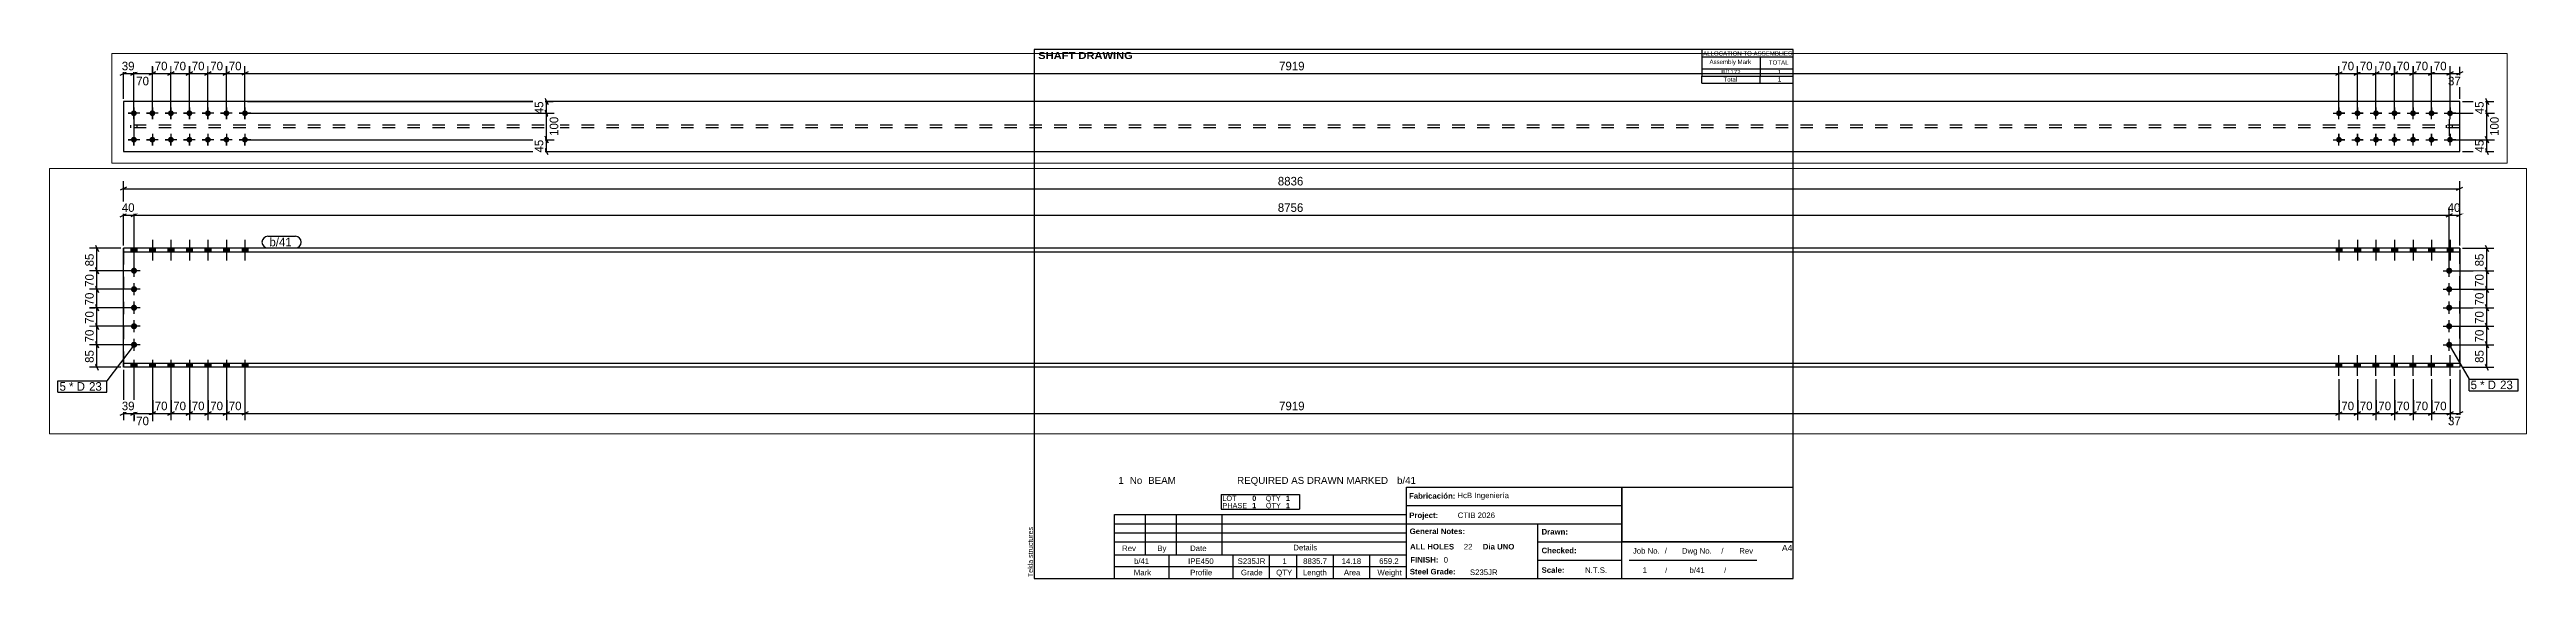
# Paper-space layout 'Layout1' of a CAD drawing. Header units: millimetres. Extents: x -367 to 569, y 5 to 205.
# The model-space entities are those that its viewports show. They can reach past a viewport. Long polylines and large blocks are cut down to what shows.
import ezdxf

# ---------------------------------------------------------------- set-up
doc = ezdxf.new("R2010")
doc.units = ezdxf.units.MM
doc.linetypes.add('DXK_LINE_DOT2', pattern=[3.9198, 1.9599, -1.9599])
doc.linetypes.add('DXK_LINE_DOT4', pattern=[0.9408, 0.4704, -0.4704])
doc.layers.add('Viewport layer', color=7, linetype='Continuous', plot=False)
doc.styles.add('Arial', font='ARIAL.TTF', dxfattribs={"height": 0.2})
doc.styles.add('Arial Black', font='ARIBLK.TTF', dxfattribs={"height": 0.2})
doc.styles.add('Arial Bold', font='ARIALBD.TTF', dxfattribs={"height": 0.2})
doc.styles.add('Comic Sans MS', font='COMIC.TTF', dxfattribs={"height": 0.2})

psp = doc.layouts.get("Layout1")

# ---------------------------------------------------------------- texts
at = {"color": 7}
for s, height, style, p in [(' SHAFT DRAWING', 2.6342, 'Arial Black', (5.3, 201.42)), ('ALLOCATION TO ASSEMBLIES', 1.6475, 'Arial', (257.95, 202.68)), ('Assembly Mark', 1.6475, 'Arial', (260.35, 199.52)), ('TOTAL', 1.648, 'Arial', (282.81, 199.28)), ('1', 2.64, 'Arial', (36.8, 40.76)), ('No', 2.636, 'Arial', (41.13, 40.76)), ('BEAM', 2.636, 'Arial', (48.08, 40.76)), ('REQUIRED AS DRAWN MARKED', 2.636, 'Arial', (81.71, 40.76)), ('b/41', 2.636, 'Arial', (142.18, 40.76)), ('b/41', 2.109, 'Arial', (42.71, 10.5)), ('IPE450', 2.109, 'Arial', (63.17, 10.5)), ('S235JR', 2.109, 'Arial', (81.91, 10.5)), ('1', 2.11, 'Arial', (98.86, 10.5)), ('8835.7', 2.109, 'Arial', (106.66, 10.5)), ('14.18', 2.109, 'Arial', (121.24, 10.5)), ('659.2', 2.109, 'Arial', (135.43, 10.5)), ('FINISH:', 2.107, 'Arial Bold', (147.22, 11)), ('0', 2.11, 'Arial', (159.84, 11))]:
    psp.add_text(s, height=height, dxfattribs=dict(at, style=style)).set_placement(p)
at = {"color": 7, "linetype": 'Continuous'}
for s, height, style, p in [('B/1172', 1.648, 'Arial', (264.81, 195.63)), ('1', 1.65, 'Arial', (286.23, 195.63)), ('Total', 1.648, 'Arial', (265.67, 192.88)), ('1', 1.65, 'Arial', (286.21, 192.88)), ('HcB Ingeniería', 2.1088, 'Arial', (165.02, 35.36)), ('LOT', 1.977, 'Arial', (76.13, 34.33)), ('PHASE', 1.977, 'Arial', (76.13, 31.57)), ('0', 1.98, 'Arial Bold', (87.41, 34.33)), ('1', 1.98, 'Arial Bold', (87.41, 31.57)), ('QTY', 1.977, 'Arial', (92.51, 34.33)), ('QTY', 1.977, 'Arial', (92.58, 31.57)), ('1', 1.98, 'Arial Bold', (100.18, 34.33)), ('1', 1.98, 'Arial Bold', (100.18, 31.57)), ('Fabricación:', 2.1074, 'Arial Bold', (146.73, 35.16)), ('Project:', 2.107, 'Arial Bold', (146.81, 27.83)), ('CTIB 2026', 2.109, 'Arial', (165.14, 27.83)), ('General Notes:', 2.1074, 'Arial Bold', (146.96, 21.78)), ('Drawn:', 2.107, 'Arial Bold', (196.85, 21.62)), ('Rev', 2.109, 'Arial', (38.21, 15.35)), ('By', 2.109, 'Arial', (51.53, 15.35)), ('Date', 2.109, 'Arial', (63.94, 15.35)), ('Details', 2.109, 'Arial', (102.96, 15.63)), ('ALL HOLES', 2.107, 'Arial Bold', (147.1, 15.96)), ('22', 2.109, 'Arial', (167.43, 15.96)), ('Dia UNO', 2.107, 'Arial Bold', (174.62, 15.96)), ('Checked:', 2.107, 'Arial Bold', (196.85, 14.53)), ('Job No.', 2.109, 'Arial', (231.37, 14.37)), ('/', 2.11, 'Arial', (243.42, 14.37)), ('Dwg No.', 2.109, 'Arial', (249.91, 14.37)), ('/', 2.11, 'Arial', (264.81, 14.37)), ('Rev', 2.109, 'Arial', (271.61, 14.37)), ('A4', 2.307, 'Arial', (287.76, 15.38)), ('Mark', 2.109, 'Arial', (42.64, 6.19)), ('Profile', 2.109, 'Arial', (63.95, 6.19)), ('Grade', 2.109, 'Arial', (83.16, 6.19)), ('QTY', 2.109, 'Arial', (96.49, 6.19)), ('Length', 2.109, 'Arial', (106.58, 6.19)), ('Area', 2.109, 'Arial', (122.09, 6.19)), ('Weight', 2.109, 'Arial', (134.77, 6.19)), ('Steel Grade:', 2.1074, 'Arial Bold', (147.01, 6.52)), ('S235JR', 2.109, 'Arial', (169.74, 6.28)), ('Scale:', 2.107, 'Arial Bold', (196.85, 7.13)), ('N.T.S.', 2.109, 'Arial', (213.29, 7.08)), ('1', 2.11, 'Arial', (235.04, 7.08)), ('/', 1.98, 'Arial', (243.58, 7.08)), ('b/41', 2.109, 'Arial', (252.8, 7.08)), ('/', 1.98, 'Arial', (265.88, 7.08))]:
    psp.add_text(s, height=height, dxfattribs=dict(at, style=style)).set_placement(p)
at = {"color": 174, "linetype": 'Continuous', "style": 'Arial'}
psp.add_text('Tekla structures', height=1.9102, rotation=90, dxfattribs=at).set_placement((4.5, 5.5))

msp = doc.modelspace()

# ---------------------------------------------------------------- hatches: boundary and pattern name
at = {"linetype": 'Continuous'}
for points in [[(14366.6, 686.8), (14388.6, 686.8), (14388.6, 701.4), (14366.6, 701.4)], [(14366.6, 686.8), (14388.6, 686.8), (14388.6, 701.4), (14366.6, 701.4)], [(14436.6, 686.8), (14458.6, 686.8), (14458.6, 701.4), (14436.6, 701.4)], [(14436.6, 686.8), (14458.6, 686.8), (14458.6, 701.4), (14436.6, 701.4)], [(14506.6, 686.8), (14528.6, 686.8), (14528.6, 701.4), (14506.6, 701.4)], [(14506.6, 686.8), (14528.6, 686.8), (14528.6, 701.4), (14506.6, 701.4)], [(14576.6, 686.8), (14598.6, 686.8), (14598.6, 701.4), (14576.6, 701.4)], [(14576.6, 686.8), (14598.6, 686.8), (14598.6, 701.4), (14576.6, 701.4)], [(14646.6, 686.8), (14668.6, 686.8), (14668.6, 701.4), (14646.6, 701.4)], [(14646.6, 686.8), (14668.6, 686.8), (14668.6, 701.4), (14646.6, 701.4)], [(14716.6, 686.8), (14738.6, 686.8), (14738.6, 701.4), (14716.6, 701.4)], [(14716.6, 686.8), (14738.6, 686.8), (14738.6, 701.4), (14716.6, 701.4)], [(14786.6, 686.8), (14808.6, 686.8), (14808.6, 701.4), (14786.6, 701.4)], [(14786.6, 686.8), (14808.6, 686.8), (14808.6, 701.4), (14786.6, 701.4)], [(22728, 701.4), (22706, 701.4), (22706, 686.8), (22728, 686.8)], [(22728, 701.4), (22706, 701.4), (22706, 686.8), (22728, 686.8)], [(22798, 701.4), (22776, 701.4), (22776, 686.8), (22798, 686.8)], [(22798, 701.4), (22776, 701.4), (22776, 686.8), (22798, 686.8)], [(22868, 701.4), (22846, 701.4), (22846, 686.8), (22868, 686.8)], [(22868, 701.4), (22846, 701.4), (22846, 686.8), (22868, 686.8)], [(22938, 701.4), (22916, 701.4), (22916, 686.8), (22938, 686.8)], [(22938, 701.4), (22916, 701.4), (22916, 686.8), (22938, 686.8)], [(23008, 701.4), (22986, 701.4), (22986, 686.8), (23008, 686.8)], [(23008, 701.4), (22986, 701.4), (22986, 686.8), (23008, 686.8)], [(23078, 701.4), (23056, 701.4), (23056, 686.8), (23078, 686.8)], [(23078, 701.4), (23056, 701.4), (23056, 686.8), (23078, 686.8)], [(23148, 701.4), (23126, 701.4), (23126, 686.8), (23148, 686.8)], [(23148, 701.4), (23126, 701.4), (23126, 686.8), (23148, 686.8)], [(14389.7, 616.4), (14389.4, 614), (14388.7, 611.7), (14387.5, 609.6), (14385.9, 607.9), (14383.9, 606.4), (14381.8, 605.5), (14379.4, 605), (14377, 605), (14374.6, 605.5), (14372.4, 606.4), (14370.5, 607.9), (14368.9, 609.6), (14367.7, 611.7), (14366.9, 614), (14366.7, 616.4), (14366.9, 618.8), (14367.7, 621.1), (14368.9, 623.2), (14370.5, 624.9), (14372.4, 626.4), (14374.6, 627.3), (14377, 627.8), (14379.4, 627.8), (14381.8, 627.3), (14383.9, 626.4), (14385.9, 624.9), (14387.5, 623.2), (14388.7, 621.1), (14389.4, 618.8)], [(23145.4, 616.4), (23145.1, 614), (23144.4, 611.7), (23143.2, 609.6), (23141.6, 607.9), (23139.6, 606.4), (23137.4, 605.5), (23135.1, 605), (23132.7, 605), (23130.3, 605.5), (23128.1, 606.4), (23126.2, 607.9), (23124.6, 609.6), (23123.4, 611.7), (23122.6, 614), (23122.4, 616.4), (23122.6, 618.8), (23123.4, 621.1), (23124.6, 623.2), (23126.2, 624.9), (23128.1, 626.4), (23130.3, 627.3), (23132.7, 627.8), (23135.1, 627.8), (23137.4, 627.3), (23139.6, 626.4), (23141.6, 624.9), (23143.2, 623.2), (23144.4, 621.1), (23145.1, 618.8)], [(14389.7, 546.4), (14389.4, 544), (14388.7, 541.7), (14387.5, 539.6), (14385.9, 537.9), (14383.9, 536.4), (14381.8, 535.5), (14379.4, 535), (14377, 535), (14374.6, 535.5), (14372.4, 536.4), (14370.5, 537.9), (14368.9, 539.6), (14367.7, 541.7), (14366.9, 544), (14366.7, 546.4), (14366.9, 548.8), (14367.7, 551.1), (14368.9, 553.2), (14370.5, 554.9), (14372.4, 556.4), (14374.6, 557.3), (14377, 557.8), (14379.4, 557.8), (14381.8, 557.3), (14383.9, 556.4), (14385.9, 554.9), (14387.5, 553.2), (14388.7, 551.1), (14389.4, 548.8)], [(14389.7, 476.4), (14389.4, 474), (14388.7, 471.7), (14387.5, 469.6), (14385.9, 467.9), (14383.9, 466.4), (14381.8, 465.5), (14379.4, 465), (14377, 465), (14374.6, 465.5), (14372.4, 466.4), (14370.5, 467.9), (14368.9, 469.6), (14367.7, 471.7), (14366.9, 474), (14366.7, 476.4), (14366.9, 478.8), (14367.7, 481.1), (14368.9, 483.2), (14370.5, 484.9), (14372.4, 486.4), (14374.6, 487.3), (14377, 487.8), (14379.4, 487.8), (14381.8, 487.3), (14383.9, 486.4), (14385.9, 484.9), (14387.5, 483.2), (14388.7, 481.1), (14389.4, 478.8)], [(23145.4, 546.4), (23145.1, 544), (23144.4, 541.7), (23143.2, 539.6), (23141.6, 537.9), (23139.6, 536.4), (23137.4, 535.5), (23135.1, 535), (23132.7, 535), (23130.3, 535.5), (23128.1, 536.4), (23126.2, 537.9), (23124.6, 539.6), (23123.4, 541.7), (23122.6, 544), (23122.4, 546.4), (23122.6, 548.8), (23123.4, 551.1), (23124.6, 553.2), (23126.2, 554.9), (23128.1, 556.4), (23130.3, 557.3), (23132.7, 557.8), (23135.1, 557.8), (23137.4, 557.3), (23139.6, 556.4), (23141.6, 554.9), (23143.2, 553.2), (23144.4, 551.1), (23145.1, 548.8)], [(23145.4, 476.4), (23145.1, 474), (23144.4, 471.7), (23143.2, 469.6), (23141.6, 467.9), (23139.6, 466.4), (23137.4, 465.5), (23135.1, 465), (23132.7, 465), (23130.3, 465.5), (23128.1, 466.4), (23126.2, 467.9), (23124.6, 469.6), (23123.4, 471.7), (23122.6, 474), (23122.4, 476.4), (23122.6, 478.8), (23123.4, 481.1), (23124.6, 483.2), (23126.2, 484.9), (23128.1, 486.4), (23130.3, 487.3), (23132.7, 487.8), (23135.1, 487.8), (23137.4, 487.3), (23139.6, 486.4), (23141.6, 484.9), (23143.2, 483.2), (23144.4, 481.1), (23145.1, 478.8)], [(14389.7, 406.4), (14389.4, 404), (14388.7, 401.7), (14387.5, 399.6), (14385.9, 397.9), (14383.9, 396.4), (14381.8, 395.5), (14379.4, 395), (14377, 395), (14374.6, 395.5), (14372.4, 396.4), (14370.5, 397.9), (14368.9, 399.6), (14367.7, 401.7), (14366.9, 404), (14366.7, 406.4), (14366.9, 408.8), (14367.7, 411.1), (14368.9, 413.2), (14370.5, 414.9), (14372.4, 416.4), (14374.6, 417.3), (14377, 417.8), (14379.4, 417.8), (14381.8, 417.3), (14383.9, 416.4), (14385.9, 414.9), (14387.5, 413.2), (14388.7, 411.1), (14389.4, 408.8)], [(23145.4, 406.4), (23145.1, 404), (23144.4, 401.7), (23143.2, 399.6), (23141.6, 397.9), (23139.6, 396.4), (23137.4, 395.5), (23135.1, 395), (23132.7, 395), (23130.3, 395.5), (23128.1, 396.4), (23126.2, 397.9), (23124.6, 399.6), (23123.4, 401.7), (23122.6, 404), (23122.4, 406.4), (23122.6, 408.8), (23123.4, 411.1), (23124.6, 413.2), (23126.2, 414.9), (23128.1, 416.4), (23130.3, 417.3), (23132.7, 417.8), (23135.1, 417.8), (23137.4, 417.3), (23139.6, 416.4), (23141.6, 414.9), (23143.2, 413.2), (23144.4, 411.1), (23145.1, 408.8)], [(14389.7, 336.4), (14389.4, 334), (14388.7, 331.7), (14387.5, 329.6), (14385.9, 327.9), (14383.9, 326.4), (14381.8, 325.5), (14379.4, 325), (14377, 325), (14374.6, 325.5), (14372.4, 326.4), (14370.5, 327.9), (14368.9, 329.6), (14367.7, 331.7), (14366.9, 334), (14366.7, 336.4), (14366.9, 338.8), (14367.7, 341.1), (14368.9, 343.2), (14370.5, 344.9), (14372.4, 346.4), (14374.6, 347.3), (14377, 347.8), (14379.4, 347.8), (14381.8, 347.3), (14383.9, 346.4), (14385.9, 344.9), (14387.5, 343.2), (14388.7, 341.1), (14389.4, 338.8)], [(23145.4, 336.4), (23145.1, 334), (23144.4, 331.7), (23143.2, 329.6), (23141.6, 327.9), (23139.6, 326.4), (23137.4, 325.5), (23135.1, 325), (23132.7, 325), (23130.3, 325.5), (23128.1, 326.4), (23126.2, 327.9), (23124.6, 329.6), (23123.4, 331.7), (23122.6, 334), (23122.4, 336.4), (23122.6, 338.8), (23123.4, 341.1), (23124.6, 343.2), (23126.2, 344.9), (23128.1, 346.4), (23130.3, 347.3), (23132.7, 347.8), (23135.1, 347.8), (23137.4, 347.3), (23139.6, 346.4), (23141.6, 344.9), (23143.2, 343.2), (23144.4, 341.1), (23145.1, 338.8)], [(83.4, 178.1, -1), (83.4, 200.1, -1)], [(153.4, 178.1, -1), (153.4, 200.1, -1)], [(223.4, 178.1, -1), (223.4, 200.1, -1)], [(293.4, 178.1, -1), (293.4, 200.1, -1)], [(363.4, 178.1, -1), (363.4, 200.1, -1)], [(433.4, 178.1, -1), (433.4, 200.1, -1)], [(503.4, 178.1, -1), (503.4, 200.1, -1)], [(8422.8, 200, -1), (8422.8, 178, -1)], [(8492.8, 200, -1), (8492.8, 178, -1)], [(8562.8, 200, -1), (8562.8, 178, -1)], [(8632.8, 200, -1), (8632.8, 178, -1)], [(8702.8, 200, -1), (8702.8, 178, -1)], [(8772.8, 200, -1), (8772.8, 178, -1)], [(8842.8, 200, -1), (8842.8, 178, -1)], [(14366.6, 251.4), (14388.6, 251.4), (14388.6, 266), (14366.6, 266)], [(14366.6, 251.4), (14388.6, 251.4), (14388.6, 266), (14366.6, 266)], [(14436.6, 251.4), (14458.6, 251.4), (14458.6, 266), (14436.6, 266)], [(14436.6, 251.4), (14458.6, 251.4), (14458.6, 266), (14436.6, 266)], [(14506.6, 251.4), (14528.6, 251.4), (14528.6, 266), (14506.6, 266)], [(14506.6, 251.4), (14528.6, 251.4), (14528.6, 266), (14506.6, 266)], [(14576.6, 251.4), (14598.6, 251.4), (14598.6, 266), (14576.6, 266)], [(14576.6, 251.4), (14598.6, 251.4), (14598.6, 266), (14576.6, 266)], [(14646.6, 251.4), (14668.6, 251.4), (14668.6, 266), (14646.6, 266)], [(14646.6, 251.4), (14668.6, 251.4), (14668.6, 266), (14646.6, 266)], [(14716.6, 251.4), (14738.6, 251.4), (14738.6, 266), (14716.6, 266)], [(14716.6, 251.4), (14738.6, 251.4), (14738.6, 266), (14716.6, 266)], [(14786.6, 251.4), (14808.6, 251.4), (14808.6, 266), (14786.6, 266)], [(14786.6, 251.4), (14808.6, 251.4), (14808.6, 266), (14786.6, 266)], [(22728, 266), (22706, 266), (22706, 251.4), (22728, 251.4)], [(22728, 266), (22706, 266), (22706, 251.4), (22728, 251.4)], [(22798, 266), (22776, 266), (22776, 251.4), (22798, 251.4)], [(22798, 266), (22776, 266), (22776, 251.4), (22798, 251.4)], [(22868, 266), (22846, 266), (22846, 251.4), (22868, 251.4)], [(22868, 266), (22846, 266), (22846, 251.4), (22868, 251.4)], [(22938, 266), (22916, 266), (22916, 251.4), (22938, 251.4)], [(22938, 266), (22916, 266), (22916, 251.4), (22938, 251.4)], [(23008, 266), (22986, 266), (22986, 251.4), (23008, 251.4)], [(23008, 266), (22986, 266), (22986, 251.4), (23008, 251.4)], [(23078, 266), (23056, 266), (23056, 251.4), (23078, 251.4)], [(23078, 266), (23056, 266), (23056, 251.4), (23078, 251.4)], [(23148, 266), (23126, 266), (23126, 251.4), (23148, 251.4)], [(23148, 266), (23126, 266), (23126, 251.4), (23148, 251.4)], [(83.4, 78.1, -1), (83.4, 100.1, -1)], [(153.4, 78.1, -1), (153.4, 100.1, -1)], [(223.4, 78.1, -1), (223.4, 100.1, -1)], [(293.4, 78.1, -1), (293.4, 100.1, -1)], [(363.4, 78.1, -1), (363.4, 100.1, -1)], [(433.4, 78.1, -1), (433.4, 100.1, -1)], [(503.4, 78.1, -1), (503.4, 100.1, -1)], [(8422.8, 100, -1), (8422.8, 78, -1)], [(8492.8, 100, -1), (8492.8, 78, -1)], [(8562.8, 100, -1), (8562.8, 78, -1)], [(8632.8, 100, -1), (8632.8, 78, -1)], [(8702.8, 100, -1), (8702.8, 78, -1)], [(8772.8, 100, -1), (8772.8, 78, -1)], [(8842.8, 100, -1), (8842.8, 78, -1)]]:
    msp.add_hatch(color=3, dxfattribs=at).paths.add_polyline_path(points)

# ---------------------------------------------------------------- linework, layer by layer
at = {"color": 8, "linetype": 'Continuous'}
for p, q in [((14338.2, 711.4), (14338.2, 954.8)), ((14350.2, 932.4), (14326.2, 920.4)), ((14338.2, 926.4), (23173.9, 926.4)), ((14338.2, 711.4), (14338.2, 854.8)), ((14378.2, 626.4), (14378.2, 854.8)), ((14378.2, 626.4), (14378.2, 854.8)), ((23133.9, 626.4), (23133.9, 854.8)), ((23173.9, 711.4), (23173.9, 854.8)), ((14326.2, 820.4), (14350.2, 832.4)), ((14338.2, 826.4), (14378.2, 826.4)), ((14390.2, 832.4), (14366.2, 820.4)), ((14390.2, 832.4), (14366.2, 820.4)), ((23121.9, 820.4), (23145.9, 832.4)), ((23133.9, 826.4), (23173.9, 826.4)), ((23185.9, 832.4), (23161.9, 820.4)), ((14328.2, 701.4), (14209.8, 701.4)), ((14232.2, 713.4), (14244.2, 689.4)), ((14238.2, 616.4), (14238.2, 701.4)), ((23183.9, 701.4), (23302.1, 701.4)), ((23270.5, 713.4), (23282.5, 689.4)), ((23276.5, 616.4), (23276.5, 701.4)), ((14368.2, 616.4), (14209.8, 616.4)), ((14244.2, 604.4), (14232.2, 628.4)), ((23143.9, 616.4), (23302.1, 616.4)), ((23282.5, 604.4), (23270.5, 628.4)), ((14368.2, 546.4), (14209.8, 546.4)), ((14368.2, 476.4), (14209.8, 476.4)), ((14244.2, 534.4), (14232.2, 558.4)), ((14232.2, 488.4), (14244.2, 464.4)), ((23143.9, 546.4), (23302.1, 546.4)), ((23143.9, 476.4), (23302.1, 476.4)), ((23270.5, 558.4), (23282.5, 534.4)), ((23282.5, 464.4), (23270.5, 488.4)), ((23276.5, 476.4), (23276.5, 546.4)), ((14368.2, 406.4), (14209.8, 406.4)), ((14232.2, 418.4), (14244.2, 394.4)), ((23143.9, 406.4), (23302.1, 406.4)), ((23282.5, 394.4), (23270.5, 418.4)), ((71.4, 333), (95.4, 345)), ((83.4, 199.1), (83.4, 364.6)), ((141.4, 333), (165.4, 345)), ((153.4, 199.1), (153.4, 367.4)), ((211.4, 333), (235.4, 345)), ((223.4, 199.1), (223.4, 367.4)), ((281.4, 333), (305.4, 345)), ((293.4, 199.1), (293.4, 367.4)), ((351.4, 333), (375.4, 345)), ((363.4, 199.1), (363.4, 367.4)), ((421.4, 333), (445.4, 345)), ((433.4, 199.1), (433.4, 367.4)), ((433.4, 339), (503.4, 339)), ((515.4, 345), (491.4, 333)), ((503.4, 199.1), (503.4, 367.4)), ((8410.8, 333), (8434.8, 345)), ((8422.8, 199), (8422.8, 367.4)), ((8422.8, 339), (8492.8, 339)), ((8504.8, 345), (8480.8, 333)), ((8492.8, 199), (8492.8, 367.4)), ((8550.8, 333), (8574.8, 345)), ((8562.8, 199), (8562.8, 367.4)), ((8620.8, 333), (8644.8, 345)), ((8632.8, 199), (8632.8, 367.4)), ((8690.8, 333), (8714.8, 345)), ((8702.8, 199), (8702.8, 367.4)), ((8702.8, 339), (8772.8, 339)), ((8772.8, 199), (8772.8, 367.4)), ((8830.8, 333), (8854.8, 345)), ((8842.8, 199), (8842.8, 364.6)), ((8842.8, 339), (8879.7, 339)), ((8891.7, 345), (8867.7, 333)), ((8879.7, 244), (8879.7, 364.6)), ((14368.2, 336.4), (14209.8, 336.4)), ((14232.2, 348.4), (14244.2, 324.4)), ((14238.2, 251.4), (14238.2, 336.4)), ((23143.9, 336.4), (23302.1, 336.4)), ((23282.5, 324.4), (23270.5, 348.4)), ((513.4, 234), (1669.6, 234)), ((513.4, 189.1), (1669.6, 189.1)), ((1638, 246), (1650, 222)), ((1650, 177.1), (1638, 201.1)), ((1644, 189.1), (1644, 234)), ((8852.8, 189), (9010.7, 189)), ((8889.7, 234), (9007.9, 234)), ((8976.3, 201), (8988.3, 177)), ((14328.2, 251.4), (14209.8, 251.4)), ((14244.2, 239.4), (14232.2, 263.4)), ((14377.6, 206.7), (14377.6, 48)), ((14447.6, 206.7), (14447.6, 50.8)), ((14517.6, 206.7), (14517.6, 50.8)), ((14587.6, 206.7), (14587.6, 50.8)), ((14657.6, 206.7), (14657.6, 50.8)), ((14727.6, 206.7), (14727.6, 50.8)), ((14797.6, 206.7), (14797.6, 50.8)), ((14797.6, 206.7), (14797.6, 50.8)), ((22717, 206.7), (22717, 50.8)), ((22787, 206.7), (22787, 50.8)), ((22857, 206.7), (22857, 50.8)), ((22927, 206.7), (22927, 50.8)), ((22997, 206.7), (22997, 50.8)), ((23067, 206.7), (23067, 50.8)), ((23137, 206.7), (23137, 48)), ((23173.9, 241.4), (23173.9, 48)), ((23183.9, 251.4), (23302.1, 251.4)), ((23282.5, 239.4), (23270.5, 263.4)), ((1650, 77.1), (1638, 101.1)), ((8976.3, 101), (8988.3, 77)), ((513.4, 89.1), (1672.4, 89.1)), ((513.4, 44), (1669.6, 44)), ((8852.8, 89), (9007.9, 89)), ((8889.7, 44), (9007.9, 44)), ((8988.3, 32), (8976.3, 56)), ((8982.3, 44), (8982.3, 89)), ((14365.6, 70.4), (14389.6, 82.4)), ((14435.6, 70.4), (14459.6, 82.4)), ((14505.6, 70.4), (14529.6, 82.4)), ((14575.6, 70.4), (14599.6, 82.4)), ((14645.6, 70.4), (14669.6, 82.4)), ((14715.6, 70.4), (14739.6, 82.4)), ((14727.6, 76.4), (14797.6, 76.4)), ((14809.6, 82.4), (14785.6, 70.4)), ((14809.6, 82.4), (14785.6, 70.4)), ((22705, 70.4), (22729, 82.4)), ((22775, 70.4), (22799, 82.4)), ((22845, 70.4), (22869, 82.4)), ((22915, 70.4), (22939, 82.4)), ((22985, 70.4), (23009, 82.4)), ((23125, 70.4), (23149, 82.4)), ((23137, 76.4), (23173.9, 76.4)), ((23185.9, 82.4), (23161.9, 70.4))]:
    msp.add_line(p, q, dxfattribs=at)
at = {"color": 7, "linetype": 'Continuous'}
for p, q in [((14338.2, 686.8), (14338.2, 701.4)), ((14338.2, 701.4), (14338.2, 701.4)), ((23173.9, 701.4), (14338.2, 701.4)), ((14338.2, 266), (14338.2, 686.8)), ((14338.2, 686.8), (14338.2, 686.8)), ((23173.9, 686.8), (14338.2, 686.8)), ((23173.9, 701.4), (23173.9, 686.8)), ((23173.9, 686.8), (23173.9, 266)), ((44, 234), (44, 44)), ((8879.7, 234), (44, 234)), ((8879.7, 44), (8879.7, 234)), ((14338.2, 251.4), (14338.2, 266)), ((14338.2, 266), (14338.2, 266)), ((23173.9, 266), (14338.2, 266)), ((14338.2, 251.4), (14338.2, 251.4)), ((23173.9, 251.4), (14338.2, 251.4)), ((23173.9, 266), (23173.9, 251.4)), ((44, 44), (8879.7, 44))]:
    msp.add_line(p, q, dxfattribs=at)
at = {"color": 7, "linetype": 'DXK_LINE_DOT4'}
for p, q in [((14338.2, 701.4), (14338.2, 686.8)), ((14338.2, 686.8), (14338.2, 686.8)), ((14338.2, 686.8), (14338.2, 266)), ((23173.9, 701.4), (23173.9, 701.4)), ((23173.9, 686.8), (23173.9, 701.4)), ((23173.9, 686.8), (23173.9, 686.8)), ((23173.9, 686.8), (23173.9, 686.8)), ((23173.9, 686.8), (23173.9, 686.8)), ((23173.9, 686.8), (23173.9, 686.8)), ((23173.9, 266), (23173.9, 686.8)), ((14338.2, 266), (14338.2, 266)), ((14338.2, 266), (14338.2, 251.4)), ((23173.9, 266), (23173.9, 266)), ((23173.9, 266), (23173.9, 266)), ((23173.9, 266), (23173.9, 266)), ((23173.9, 266), (23173.9, 266)), ((23173.9, 266), (23173.9, 251.4)), ((23173.9, 251.4), (23173.9, 251.4)), ((8879.7, 143.7), (44, 143.7)), ((8879.7, 134.3), (44, 134.3))]:
    msp.add_line(p, q, dxfattribs=at)
at = {"color": 3, "linetype": 'Continuous'}
for p, q in [((14366.6, 701.4), (14366.6, 686.8)), ((14366.6, 701.4), (14366.6, 686.8)), ((14377.6, 733.6), (14377.6, 655.4)), ((14377.6, 733.6), (14377.6, 655.4)), ((14388.6, 701.4), (14388.6, 686.8)), ((14388.6, 701.4), (14388.6, 686.8)), ((14436.6, 701.4), (14436.6, 686.8)), ((14436.6, 701.4), (14436.6, 686.8)), ((14447.6, 733.6), (14447.6, 655.4)), ((14447.6, 733.6), (14447.6, 655.4)), ((14458.6, 701.4), (14458.6, 686.8)), ((14458.6, 701.4), (14458.6, 686.8)), ((14506.6, 701.4), (14506.6, 686.8)), ((14506.6, 701.4), (14506.6, 686.8)), ((14517.6, 733.6), (14517.6, 655.4)), ((14517.6, 733.6), (14517.6, 655.4)), ((14528.6, 701.4), (14528.6, 686.8)), ((14528.6, 701.4), (14528.6, 686.8)), ((14576.6, 701.4), (14576.6, 686.8)), ((14576.6, 701.4), (14576.6, 686.8)), ((14587.6, 733.6), (14587.6, 655.4)), ((14587.6, 733.6), (14587.6, 655.4)), ((14598.6, 701.4), (14598.6, 686.8)), ((14598.6, 701.4), (14598.6, 686.8)), ((14646.6, 701.4), (14646.6, 686.8)), ((14646.6, 701.4), (14646.6, 686.8)), ((14657.6, 733.6), (14657.6, 655.4)), ((14657.6, 733.6), (14657.6, 655.4)), ((14668.6, 701.4), (14668.6, 686.8)), ((14668.6, 701.4), (14668.6, 686.8)), ((14716.6, 701.4), (14716.6, 686.8)), ((14716.6, 701.4), (14716.6, 686.8)), ((14727.6, 733.6), (14727.6, 655.4)), ((14727.6, 733.6), (14727.6, 655.4)), ((14738.6, 701.4), (14738.6, 686.8)), ((14738.6, 701.4), (14738.6, 686.8)), ((14786.6, 701.4), (14786.6, 686.8)), ((14786.6, 701.4), (14786.6, 686.8)), ((14797.6, 733.6), (14797.6, 655.4)), ((14797.6, 733.6), (14797.6, 655.4)), ((14808.6, 701.4), (14808.6, 686.8)), ((14808.6, 701.4), (14808.6, 686.8)), ((22706, 701.4), (22706, 686.8)), ((22706, 701.4), (22706, 686.8)), ((22717, 733.6), (22717, 655.4)), ((22717, 733.6), (22717, 655.4)), ((22728, 701.4), (22728, 686.8)), ((22728, 701.4), (22728, 686.8)), ((22776, 701.4), (22776, 686.8)), ((22776, 701.4), (22776, 686.8)), ((22787, 733.6), (22787, 655.4)), ((22787, 733.6), (22787, 655.4)), ((22798, 701.4), (22798, 686.8)), ((22798, 701.4), (22798, 686.8)), ((22846, 701.4), (22846, 686.8)), ((22846, 701.4), (22846, 686.8)), ((22857, 733.6), (22857, 655.4)), ((22857, 733.6), (22857, 655.4)), ((22868, 701.4), (22868, 686.8)), ((22868, 701.4), (22868, 686.8)), ((22916, 701.4), (22916, 686.8)), ((22916, 701.4), (22916, 686.8)), ((22927, 733.6), (22927, 655.4)), ((22927, 733.6), (22927, 655.4)), ((22938, 701.4), (22938, 686.8)), ((22938, 701.4), (22938, 686.8)), ((22986, 701.4), (22986, 686.8)), ((22986, 701.4), (22986, 686.8)), ((22997, 733.6), (22997, 655.4)), ((22997, 733.6), (22997, 655.4)), ((23008, 701.4), (23008, 686.8)), ((23008, 701.4), (23008, 686.8)), ((23056, 701.4), (23056, 686.8)), ((23056, 701.4), (23056, 686.8)), ((23067, 733.6), (23067, 655.4)), ((23067, 733.6), (23067, 655.4)), ((23078, 701.4), (23078, 686.8)), ((23078, 701.4), (23078, 686.8)), ((23126, 701.4), (23126, 686.8)), ((23126, 701.4), (23126, 686.8)), ((23137, 733.6), (23137, 655.4)), ((23137, 733.6), (23137, 655.4)), ((23148, 701.4), (23148, 686.8)), ((23148, 701.4), (23148, 686.8)), ((14401.2, 616.4), (14355.2, 616.4)), ((14378.2, 593.4), (14378.2, 639.4)), ((14378.2, 523.4), (14378.2, 569.4)), ((23110.9, 616.4), (23156.9, 616.4)), ((23133.9, 593.4), (23133.9, 639.4)), ((23133.9, 523.4), (23133.9, 569.4)), ((14401.2, 546.4), (14355.2, 546.4)), ((14401.2, 476.4), (14355.2, 476.4)), ((14378.2, 453.4), (14378.2, 499.4)), ((23110.9, 546.4), (23156.9, 546.4)), ((23110.9, 476.4), (23156.9, 476.4)), ((23133.9, 453.4), (23133.9, 499.4)), ((14401.2, 406.4), (14355.2, 406.4)), ((14378.2, 383.4), (14378.2, 429.4)), ((23110.9, 406.4), (23156.9, 406.4)), ((23133.9, 383.4), (23133.9, 429.4)), ((14401.2, 336.4), (14355.2, 336.4)), ((14378.2, 313.4), (14378.2, 359.4)), ((22717, 219.2), (22717, 297.4)), ((22717, 219.2), (22717, 297.4)), ((22787, 219.2), (22787, 297.4)), ((22787, 219.2), (22787, 297.4)), ((22857, 219.2), (22857, 297.4)), ((22857, 219.2), (22857, 297.4)), ((22927, 219.2), (22927, 297.4)), ((22927, 219.2), (22927, 297.4)), ((22997, 219.2), (22997, 297.4)), ((22997, 219.2), (22997, 297.4)), ((23067, 219.2), (23067, 297.4)), ((23067, 219.2), (23067, 297.4)), ((23110.9, 336.4), (23156.9, 336.4)), ((23133.9, 313.4), (23133.9, 359.4)), ((23137, 219.2), (23137, 297.4)), ((23137, 219.2), (23137, 297.4)), ((61.4, 189.1), (76.1, 189.1)), ((105.4, 189.1), (61.4, 189.1)), ((83.4, 211.1), (83.4, 196.5)), ((83.4, 211.1), (83.4, 167.1)), ((105.4, 189.1), (90.8, 189.1)), ((131.4, 189.1), (146.1, 189.1)), ((175.4, 189.1), (131.4, 189.1)), ((153.4, 211.1), (153.4, 196.5)), ((153.4, 211.1), (153.4, 167.1)), ((175.4, 189.1), (160.8, 189.1)), ((201.4, 189.1), (216.1, 189.1)), ((245.4, 189.1), (201.4, 189.1)), ((223.4, 211.1), (223.4, 196.5)), ((223.4, 211.1), (223.4, 167.1)), ((245.4, 189.1), (230.8, 189.1)), ((271.4, 189.1), (286.1, 189.1)), ((315.4, 189.1), (271.4, 189.1)), ((293.4, 211.1), (293.4, 196.5)), ((293.4, 211.1), (293.4, 167.1)), ((315.4, 189.1), (300.8, 189.1)), ((341.4, 189.1), (356.1, 189.1)), ((385.4, 189.1), (341.4, 189.1)), ((363.4, 211.1), (363.4, 196.5)), ((363.4, 211.1), (363.4, 167.1)), ((385.4, 189.1), (370.8, 189.1)), ((411.4, 189.1), (426.1, 189.1)), ((455.4, 189.1), (411.4, 189.1)), ((433.4, 211.1), (433.4, 196.5)), ((433.4, 211.1), (433.4, 167.1)), ((455.4, 189.1), (440.8, 189.1)), ((481.4, 189.1), (496.1, 189.1)), ((525.4, 189.1), (481.4, 189.1)), ((503.4, 211.1), (503.4, 196.5)), ((503.4, 211.1), (503.4, 167.1)), ((525.4, 189.1), (510.8, 189.1)), ((8400.8, 189), (8444.8, 189)), ((8400.8, 189), (8415.4, 189)), ((8422.8, 167), (8422.8, 211)), ((8422.8, 211), (8422.8, 196.3)), ((8444.8, 189), (8430.1, 189)), ((8470.8, 189), (8514.8, 189)), ((8470.8, 189), (8485.4, 189)), ((8492.8, 167), (8492.8, 211)), ((8492.8, 211), (8492.8, 196.3)), ((8514.8, 189), (8500.1, 189)), ((8540.8, 189), (8584.8, 189)), ((8540.8, 189), (8555.4, 189)), ((8562.8, 167), (8562.8, 211)), ((8562.8, 211), (8562.8, 196.3)), ((8584.8, 189), (8570.1, 189)), ((8610.8, 189), (8654.8, 189)), ((8610.8, 189), (8625.4, 189)), ((8632.8, 167), (8632.8, 211)), ((8632.8, 211), (8632.8, 196.3)), ((8654.8, 189), (8640.1, 189)), ((8680.8, 189), (8724.8, 189)), ((8680.8, 189), (8695.4, 189)), ((8702.8, 167), (8702.8, 211)), ((8702.8, 211), (8702.8, 196.3)), ((8724.8, 189), (8710.1, 189)), ((8750.8, 189), (8794.8, 189)), ((8750.8, 189), (8765.4, 189)), ((8772.8, 167), (8772.8, 211)), ((8772.8, 211), (8772.8, 196.3)), ((8794.8, 189), (8780.1, 189)), ((8820.8, 189), (8864.8, 189)), ((8820.8, 189), (8835.4, 189)), ((8842.8, 167), (8842.8, 211)), ((8842.8, 211), (8842.8, 196.3)), ((8864.8, 189), (8850.1, 189)), ((14366.6, 266), (14366.6, 251.4)), ((14366.6, 266), (14366.6, 251.4)), ((14377.6, 279.2), (14377.6, 201)), ((14377.6, 279.2), (14377.6, 201)), ((14388.6, 266), (14388.6, 251.4)), ((14388.6, 266), (14388.6, 251.4)), ((14436.6, 266), (14436.6, 251.4)), ((14436.6, 266), (14436.6, 251.4)), ((14447.6, 279.2), (14447.6, 201)), ((14447.6, 279.2), (14447.6, 201)), ((14458.6, 266), (14458.6, 251.4)), ((14458.6, 266), (14458.6, 251.4)), ((14506.6, 266), (14506.6, 251.4)), ((14506.6, 266), (14506.6, 251.4)), ((14517.6, 279.2), (14517.6, 201)), ((14517.6, 279.2), (14517.6, 201)), ((14528.6, 266), (14528.6, 251.4)), ((14528.6, 266), (14528.6, 251.4)), ((14576.6, 266), (14576.6, 251.4)), ((14576.6, 266), (14576.6, 251.4)), ((14587.6, 279.2), (14587.6, 201)), ((14587.6, 279.2), (14587.6, 201)), ((14598.6, 266), (14598.6, 251.4)), ((14598.6, 266), (14598.6, 251.4)), ((14646.6, 266), (14646.6, 251.4)), ((14646.6, 266), (14646.6, 251.4)), ((14657.6, 279.2), (14657.6, 201)), ((14657.6, 279.2), (14657.6, 201)), ((14668.6, 266), (14668.6, 251.4)), ((14668.6, 266), (14668.6, 251.4)), ((14716.6, 266), (14716.6, 251.4)), ((14716.6, 266), (14716.6, 251.4)), ((14727.6, 279.2), (14727.6, 201)), ((14727.6, 279.2), (14727.6, 201)), ((14738.6, 266), (14738.6, 251.4)), ((14738.6, 266), (14738.6, 251.4)), ((14786.6, 266), (14786.6, 251.4)), ((14786.6, 266), (14786.6, 251.4)), ((14797.6, 279.2), (14797.6, 201)), ((14797.6, 279.2), (14797.6, 201)), ((14808.6, 266), (14808.6, 251.4)), ((14808.6, 266), (14808.6, 251.4)), ((22706, 251.4), (22706, 266)), ((22706, 251.4), (22706, 266)), ((22728, 251.4), (22728, 266)), ((22728, 251.4), (22728, 266)), ((22776, 251.4), (22776, 266)), ((22776, 251.4), (22776, 266)), ((22798, 251.4), (22798, 266)), ((22798, 251.4), (22798, 266)), ((22846, 251.4), (22846, 266)), ((22846, 251.4), (22846, 266)), ((22868, 251.4), (22868, 266)), ((22868, 251.4), (22868, 266)), ((22916, 251.4), (22916, 266)), ((22916, 251.4), (22916, 266)), ((22938, 251.4), (22938, 266)), ((22938, 251.4), (22938, 266)), ((22986, 251.4), (22986, 266)), ((22986, 251.4), (22986, 266)), ((23008, 251.4), (23008, 266)), ((23008, 251.4), (23008, 266)), ((23056, 251.4), (23056, 266)), ((23056, 251.4), (23056, 266)), ((23078, 251.4), (23078, 266)), ((23078, 251.4), (23078, 266)), ((23126, 251.4), (23126, 266)), ((23126, 251.4), (23126, 266)), ((23148, 251.4), (23148, 266)), ((23148, 251.4), (23148, 266)), ((83.4, 167.1), (83.4, 181.8)), ((83.4, 111.1), (83.4, 96.5)), ((83.4, 111.1), (83.4, 67.1)), ((153.4, 167.1), (153.4, 181.8)), ((153.4, 111.1), (153.4, 96.5)), ((153.4, 111.1), (153.4, 67.1)), ((223.4, 167.1), (223.4, 181.8)), ((223.4, 111.1), (223.4, 96.5)), ((223.4, 111.1), (223.4, 67.1)), ((293.4, 167.1), (293.4, 181.8)), ((293.4, 111.1), (293.4, 96.5)), ((293.4, 111.1), (293.4, 67.1)), ((363.4, 167.1), (363.4, 181.8)), ((363.4, 111.1), (363.4, 96.5)), ((363.4, 111.1), (363.4, 67.1)), ((433.4, 167.1), (433.4, 181.8)), ((433.4, 111.1), (433.4, 96.5)), ((433.4, 111.1), (433.4, 67.1)), ((503.4, 167.1), (503.4, 181.8)), ((503.4, 111.1), (503.4, 96.5)), ((503.4, 111.1), (503.4, 67.1)), ((8422.8, 167), (8422.8, 181.7)), ((8422.8, 67), (8422.8, 111)), ((8422.8, 111), (8422.8, 96.3)), ((8492.8, 167), (8492.8, 181.7)), ((8492.8, 67), (8492.8, 111)), ((8492.8, 111), (8492.8, 96.3)), ((8562.8, 167), (8562.8, 181.7)), ((8562.8, 67), (8562.8, 111)), ((8562.8, 111), (8562.8, 96.3)), ((8632.8, 167), (8632.8, 181.7)), ((8632.8, 67), (8632.8, 111)), ((8632.8, 111), (8632.8, 96.3)), ((8702.8, 167), (8702.8, 181.7)), ((8702.8, 67), (8702.8, 111)), ((8702.8, 111), (8702.8, 96.3)), ((8772.8, 167), (8772.8, 181.7)), ((8772.8, 67), (8772.8, 111)), ((8772.8, 111), (8772.8, 96.3)), ((8842.8, 167), (8842.8, 181.7)), ((8842.8, 67), (8842.8, 111)), ((8842.8, 111), (8842.8, 96.3)), ((61.4, 89.1), (76.1, 89.1)), ((105.4, 89.1), (61.4, 89.1)), ((83.4, 67.1), (83.4, 81.8)), ((105.4, 89.1), (90.8, 89.1)), ((131.4, 89.1), (146.1, 89.1)), ((175.4, 89.1), (131.4, 89.1)), ((153.4, 67.1), (153.4, 81.8)), ((175.4, 89.1), (160.8, 89.1)), ((201.4, 89.1), (216.1, 89.1)), ((245.4, 89.1), (201.4, 89.1)), ((223.4, 67.1), (223.4, 81.8)), ((245.4, 89.1), (230.8, 89.1)), ((271.4, 89.1), (286.1, 89.1)), ((315.4, 89.1), (271.4, 89.1)), ((293.4, 67.1), (293.4, 81.8)), ((315.4, 89.1), (300.8, 89.1)), ((341.4, 89.1), (356.1, 89.1)), ((385.4, 89.1), (341.4, 89.1)), ((363.4, 67.1), (363.4, 81.8)), ((385.4, 89.1), (370.8, 89.1)), ((411.4, 89.1), (426.1, 89.1)), ((455.4, 89.1), (411.4, 89.1)), ((433.4, 67.1), (433.4, 81.8)), ((455.4, 89.1), (440.8, 89.1)), ((481.4, 89.1), (496.1, 89.1)), ((525.4, 89.1), (481.4, 89.1)), ((503.4, 67.1), (503.4, 81.8)), ((525.4, 89.1), (510.8, 89.1)), ((8400.8, 89), (8444.8, 89)), ((8400.8, 89), (8415.4, 89)), ((8422.8, 67), (8422.8, 81.7)), ((8444.8, 89), (8430.1, 89)), ((8470.8, 89), (8514.8, 89)), ((8470.8, 89), (8485.4, 89)), ((8492.8, 67), (8492.8, 81.7)), ((8514.8, 89), (8500.1, 89)), ((8540.8, 89), (8584.8, 89)), ((8540.8, 89), (8555.4, 89)), ((8562.8, 67), (8562.8, 81.7)), ((8584.8, 89), (8570.1, 89)), ((8610.8, 89), (8654.8, 89)), ((8610.8, 89), (8625.4, 89)), ((8632.8, 67), (8632.8, 81.7)), ((8654.8, 89), (8640.1, 89)), ((8680.8, 89), (8724.8, 89)), ((8680.8, 89), (8695.4, 89)), ((8702.8, 67), (8702.8, 81.7)), ((8724.8, 89), (8710.1, 89)), ((8750.8, 89), (8794.8, 89)), ((8750.8, 89), (8765.4, 89)), ((8772.8, 67), (8772.8, 81.7)), ((8794.8, 89), (8780.1, 89)), ((8820.8, 89), (8864.8, 89)), ((8820.8, 89), (8835.4, 89)), ((8842.8, 67), (8842.8, 81.7)), ((8864.8, 89), (8850.1, 89))]:
    msp.add_line(p, q, dxfattribs=at)
at = {"color": 3, "linetype": 'DXK_LINE_DOT2'}
for p, q in [((72.5, 134.3), (72.5, 143.7)), ((72.5, 134.3), (72.5, 143.7)), ((72.5, 134.3), (72.5, 143.7)), ((72.5, 134.3), (72.5, 143.7)), ((72.5, 134.3), (72.5, 143.7)), ((84, 111.1), (84, 174.3)), ((84, 111.1), (84, 174.3)), ((84, 111.1), (84, 174.3)), ((84, 111.1), (84, 174.3)), ((84, 111.1), (84, 174.3)), ((95.5, 134.3), (95.5, 143.7)), ((95.5, 134.3), (95.5, 143.7)), ((95.5, 134.3), (95.5, 143.7)), ((95.5, 134.3), (95.5, 143.7)), ((95.5, 134.3), (95.5, 143.7)), ((8828.2, 143.7), (8828.2, 134.3)), ((8828.2, 143.7), (8828.2, 134.3)), ((8828.2, 143.7), (8828.2, 134.3)), ((8828.2, 143.7), (8828.2, 134.3)), ((8828.2, 143.7), (8828.2, 134.3)), ((8839.7, 166.9), (8839.7, 103.7)), ((8839.7, 166.9), (8839.7, 103.7)), ((8839.7, 166.9), (8839.7, 103.7)), ((8839.7, 166.9), (8839.7, 103.7)), ((8839.7, 166.9), (8839.7, 103.7)), ((8851.2, 143.7), (8851.2, 134.3)), ((8851.2, 143.7), (8851.2, 134.3)), ((8851.2, 143.7), (8851.2, 134.3)), ((8851.2, 143.7), (8851.2, 134.3)), ((8851.2, 143.7), (8851.2, 134.3))]:
    msp.add_line(p, q, dxfattribs=at)

# ---------------------------------------------------------------- wipeouts: each hides what was drawn before it
at = {"color": 0}
msp.add_wipeout([(14122.8, 162.6), (14122.8, 194.6), (14096.7, 194.6), (14096.7, 162.6)], dxfattribs=at)

# ---------------------------------------------------------------- next in the draw order: wipeouts: each hides what was drawn before it
for points in [[(18814.6, 932.4), (18814.6, 977.2), (18697.5, 977.2), (18697.5, 932.4)], [(23186.3, 832.4), (23186.3, 877.2), (23121.4, 877.2), (23121.4, 832.4)], [(14232.2, 691.4), (14187.4, 691.4), (14187.4, 626.4), (14232.2, 626.4)], [(14982.7, 708.4), (14982.7, 740.4), (14890.2, 740.4), (14890.2, 708.4)], [(23270.5, 691.4), (23225.7, 691.4), (23225.7, 626.4), (23270.5, 626.4)], [(23270.5, 543.9), (23225.7, 543.9), (23225.7, 478.9), (23270.5, 478.9)], [(500.9, 345), (500.9, 389.8), (436, 389.8), (436, 345)], [(8490.2, 345), (8490.2, 389.8), (8425.3, 389.8), (8425.3, 345)], [(8893.7, 288.2), (8893.7, 333), (8828.8, 333), (8828.8, 288.2)], [(14232.2, 326.4), (14187.4, 326.4), (14187.4, 261.4), (14232.2, 261.4)], [(1638, 244), (1593.2, 244), (1593.2, 179.1), (1638, 179.1)], [(14122.8, 162.6), (14122.8, 194.6), (14096.7, 194.6), (14096.7, 162.6)], [(23240.9, 168.5), (23240.9, 200.5), (23214.9, 200.5), (23214.9, 168.5)], [(8976.3, 99), (8931.5, 99), (8931.5, 34), (8976.3, 34)], [(23187.9, 25.6), (23187.9, 70.4), (23123, 70.4), (23123, 25.6)]]:
    msp.add_wipeout(points, dxfattribs=at)

# ---------------------------------------------------------------- next in the draw order: linework, layer by layer
at = {"color": 8, "linetype": 'Continuous'}
for p, q in [((23173.9, 711.4), (23173.9, 954.8)), ((23133.9, 626.4), (23133.9, 854.8)), ((23161.9, 920.4), (23185.9, 932.4)), ((14378.2, 826.4), (23133.9, 826.4)), ((23121.9, 820.4), (23145.9, 832.4)), ((14368.2, 616.4), (14209.8, 616.4)), ((14232.2, 628.4), (14244.2, 604.4)), ((14238.2, 546.4), (14238.2, 616.4)), ((23143.9, 616.4), (23302.1, 616.4)), ((23270.5, 628.4), (23282.5, 604.4)), ((23276.5, 546.4), (23276.5, 616.4)), ((23143.9, 546.4), (23302.1, 546.4)), ((23143.9, 476.4), (23302.1, 476.4)), ((23282.5, 534.4), (23270.5, 558.4)), ((23270.5, 488.4), (23282.5, 464.4)), ((23276.5, 406.4), (23276.5, 476.4)), ((14238.2, 336.4), (14238.2, 406.4)), ((363.4, 339), (433.4, 339)), ((445.4, 345), (421.4, 333)), ((433.4, 199.1), (433.4, 367.4)), ((515.4, 345), (491.4, 333)), ((503.4, 199.1), (503.4, 367.4)), ((503.4, 339), (8422.8, 339)), ((8410.8, 333), (8434.8, 345)), ((8422.8, 199), (8422.8, 367.4)), ((8480.8, 333), (8504.8, 345)), ((8492.8, 199), (8492.8, 367.4)), ((8784.8, 345), (8760.8, 333)), ((8854.8, 345), (8830.8, 333)), ((8842.8, 199), (8842.8, 367.4)), ((14368.2, 336.4), (14209.8, 336.4)), ((14244.2, 324.4), (14232.2, 348.4)), ((513.4, 189.1), (1672.4, 189.1)), ((1638, 201.1), (1650, 177.1)), ((1644, 89.1), (1644, 189.1)), ((8982.3, 89), (8982.3, 189)), ((23137, 206.7), (23137, 50.8)), ((8988.3, 77), (8976.3, 101)), ((8852.8, 89), (9010.7, 89)), ((23055, 70.4), (23079, 82.4)), ((23067, 76.4), (23137, 76.4)), ((23149, 82.4), (23125, 70.4))]:
    msp.add_line(p, q, dxfattribs=at)

# ---------------------------------------------------------------- next in the draw order: texts
at = {"color": 3, "style": 'Comic Sans MS'}
for s, p in [('8836', (18703.9, 938.8)), ('40', (23127.8, 838.8)), ('70', (442.4, 351.4)), ('70', (8431.7, 351.4)), ('37', (8835.2, 294.6)), ('37', (23129.4, 32))]:
    msp.add_text(s, height=32.38, dxfattribs=at).set_placement(p)
for s, p in [('85', (14225.8, 632.8)), ('85', (23264.1, 632.8)), ('70', (23264.1, 485.3)), ('85', (14225.8, 267.8)), ('45', (1631.6, 185.5)), ('45', (8969.9, 40.4))]:
    msp.add_text(s, height=32.38, rotation=90.00021, dxfattribs=at).set_placement(p)

# ---------------------------------------------------------------- next in the draw order: wipeouts: each hides what was drawn before it
at = {"color": 0}
for points in [[(14982.7, 708.4), (14982.7, 740.4), (14890.2, 740.4), (14890.2, 708.4)], [(14198.6, 162.6), (14198.6, 194.6), (14132.4, 194.6), (14132.4, 162.6)], [(23240.9, 168.5), (23240.9, 200.5), (23214.9, 200.5), (23214.9, 168.5)]]:
    msp.add_wipeout(points, dxfattribs=at)

# ---------------------------------------------------------------- next in the draw order: linework, layer by layer
at = {"color": 7, "linetype": 'Continuous'}
for p, q in [((14884.2, 746.4), (14988.7, 746.4)), ((14884.2, 702.4), (14988.7, 702.4))]:
    msp.add_line(p, q, dxfattribs=at)
for centre, start, end in [((14884.2, 724.4), 90, 270), ((14988.7, 724.4), 270, 90)]:
    msp.add_arc(centre, 22, start, end, dxfattribs=at)

# ---------------------------------------------------------------- next in the draw order: texts
at = {"color": 3, "style": 'Comic Sans MS'}
msp.add_text('b/41', height=32.38, dxfattribs=at).set_placement((14890.2, 708.4))

# ---------------------------------------------------------------- next in the draw order: wipeouts: each hides what was drawn before it
at = {"color": 0}
for points in [[(14390.7, 832.4), (14390.7, 877.2), (14325.7, 877.2), (14325.7, 832.4)], [(18814.6, 832.4), (18814.6, 877.2), (18697.5, 877.2), (18697.5, 832.4)], [(14232.2, 613.9), (14187.4, 613.9), (14187.4, 548.9), (14232.2, 548.9)], [(23270.5, 613.9), (23225.7, 613.9), (23225.7, 548.9), (23270.5, 548.9)], [(23270.5, 473.9), (23225.7, 473.9), (23225.7, 408.9), (23270.5, 408.9)], [(430.9, 345), (430.9, 389.8), (366, 389.8), (366, 345)], [(4518.2, 345), (4518.2, 389.8), (4408, 389.8), (4408, 345)], [(8770.2, 345), (8770.2, 389.8), (8705.3, 389.8), (8705.3, 345)], [(14232.2, 403.9), (14187.4, 403.9), (14187.4, 338.9), (14232.2, 338.9)], [(14198.6, 162.6), (14198.6, 194.6), (14132.4, 194.6), (14132.4, 162.6)], [(23316.7, 168.5), (23316.7, 200.5), (23250.5, 200.5), (23250.5, 168.5)], [(1694.8, 181.2), (1650, 181.2), (1650, 97.1), (1694.8, 97.1)], [(9033.1, 181.1), (8988.3, 181.1), (8988.3, 96.9), (9033.1, 96.9)], [(23134.4, 82.4), (23134.4, 127.2), (23069.5, 127.2), (23069.5, 82.4)]]:
    msp.add_wipeout(points, dxfattribs=at)

# ---------------------------------------------------------------- next in the draw order: linework, layer by layer
at = {"color": 8, "linetype": 'Continuous'}
for p, q in [((14368.2, 546.4), (14209.8, 546.4)), ((14232.2, 558.4), (14244.2, 534.4)), ((14238.2, 406.4), (14238.2, 476.4)), ((14368.2, 406.4), (14209.8, 406.4)), ((14244.2, 394.4), (14232.2, 418.4)), ((23143.9, 406.4), (23302.1, 406.4)), ((23270.5, 418.4), (23282.5, 394.4)), ((23276.5, 336.4), (23276.5, 406.4)), ((293.4, 339), (363.4, 339)), ((375.4, 345), (351.4, 333)), ((363.4, 199.1), (363.4, 367.4)), ((8632.8, 339), (8702.8, 339)), ((8714.8, 345), (8690.8, 333)), ((8702.8, 199), (8702.8, 367.4)), ((8760.8, 333), (8784.8, 345)), ((8772.8, 199), (8772.8, 367.4)), ((8772.8, 339), (8842.8, 339)), ((8852.8, 189), (9007.9, 189)), ((8976.3, 246), (8988.3, 222)), ((8988.3, 177), (8976.3, 201)), ((8982.3, 189), (8982.3, 234)), ((23067, 206.7), (23067, 50.8)), ((1638, 101.1), (1650, 77.1)), ((513.4, 89.1), (1669.6, 89.1)), ((1650, 32), (1638, 56)), ((1644, 44), (1644, 89.1)), ((22997, 76.4), (23067, 76.4)), ((23079, 82.4), (23055, 70.4))]:
    msp.add_line(p, q, dxfattribs=at)
at = {"color": 7, "linetype": 'Continuous'}
msp.add_line((14090.7, 156.6), (14090.7, 200.6), dxfattribs=at)

# ---------------------------------------------------------------- next in the draw order: texts
at = {"color": 3, "style": 'Comic Sans MS'}
for s, height, p in [('40', 32.38, (14332.1, 838.8)), ('8756', 32.38, (18703.9, 838.8)), ('70', 32.38, (372.4, 351.4)), ('7919', 32.38, (4414.4, 351.4)), ('70', 32.38, (8711.7, 351.4)), ('5', 32.4, (14096.7, 162.6)), ('70', 32.38, (23075.9, 88.8))]:
    msp.add_text(s, height=height, dxfattribs=at).set_placement(p)
for s, p in [('70', (14225.8, 555.3)), ('70', (23264.1, 555.3)), ('70', (14225.8, 345.3)), ('70', (23264.1, 415.3)), ('100', (1688.4, 103.5)), ('100', (9026.7, 103.3))]:
    msp.add_text(s, height=32.38, rotation=90.00021, dxfattribs=at).set_placement(p)

# ---------------------------------------------------------------- next in the draw order: wipeouts: each hides what was drawn before it
at = {"color": 0}
for points in [[(14260.3, 162.6), (14260.3, 194.6), (14208.2, 194.6), (14208.2, 162.6)], [(23316.7, 168.5), (23316.7, 200.5), (23250.5, 200.5), (23250.5, 168.5)]]:
    msp.add_wipeout(points, dxfattribs=at)

# ---------------------------------------------------------------- next in the draw order: linework, layer by layer
at = {"color": 7, "linetype": 'Continuous'}
msp.add_line((23208.9, 162.5), (23208.9, 206.5), dxfattribs=at)

# ---------------------------------------------------------------- next in the draw order: texts
at = {"color": 3, "style": 'Comic Sans MS'}
msp.add_text('5', height=32.4, dxfattribs=at).set_placement((23214.9, 168.5))

# ---------------------------------------------------------------- next in the draw order: wipeouts: each hides what was drawn before it
at = {"color": 0}
for points in [[(14232.2, 473.9), (14187.4, 473.9), (14187.4, 408.9), (14232.2, 408.9)], [(360.9, 345), (360.9, 389.8), (296, 389.8), (296, 345)], [(8700.2, 345), (8700.2, 389.8), (8635.3, 389.8), (8635.3, 345)], [(8840.2, 345), (8840.2, 389.8), (8775.3, 389.8), (8775.3, 345)], [(23270.5, 403.9), (23225.7, 403.9), (23225.7, 338.9), (23270.5, 338.9)], [(8976.3, 244), (8931.5, 244), (8931.5, 179), (8976.3, 179)], [(14260.3, 162.6), (14260.3, 194.6), (14208.2, 194.6), (14208.2, 162.6)], [(23378.5, 168.5), (23378.5, 200.5), (23326.3, 200.5), (23326.3, 168.5)], [(1638, 99), (1593.2, 99), (1593.2, 34.1), (1638, 34.1)], [(23064.4, 82.4), (23064.4, 127.2), (22999.5, 127.2), (22999.5, 82.4)]]:
    msp.add_wipeout(points, dxfattribs=at)

# ---------------------------------------------------------------- next in the draw order: linework, layer by layer
at = {"color": 8, "linetype": 'Continuous'}
for p, q in [((14368.2, 476.4), (14209.8, 476.4)), ((14244.2, 464.4), (14232.2, 488.4)), ((14238.2, 476.4), (14238.2, 546.4)), ((223.4, 339), (293.4, 339)), ((305.4, 345), (281.4, 333)), ((293.4, 199.1), (293.4, 367.4)), ((8562.8, 339), (8632.8, 339)), ((8644.8, 345), (8620.8, 333)), ((8632.8, 199), (8632.8, 367.4)), ((23143.9, 336.4), (23302.1, 336.4)), ((23270.5, 348.4), (23282.5, 324.4)), ((23276.5, 251.4), (23276.5, 336.4)), ((22997, 206.7), (22997, 50.8)), ((22927, 76.4), (22997, 76.4)), ((23009, 82.4), (22985, 70.4))]:
    msp.add_line(p, q, dxfattribs=at)
at = {"color": 7, "linetype": 'Continuous'}
for p, q in [((14378.2, 336.4), (14275.9, 200.6)), ((14090.7, 200.6), (14275.9, 200.6)), ((14275.9, 156.6), (14275.9, 200.6)), ((14090.7, 156.6), (14275.9, 156.6))]:
    msp.add_line(p, q, dxfattribs=at)

# ---------------------------------------------------------------- next in the draw order: texts
at = {"color": 3, "style": 'Comic Sans MS'}
for s, p in [('70', (302.4, 351.4)), ('70', (8641.7, 351.4)), ('70', (8781.7, 351.4)), ('* D', (14132.4, 162.6)), ('23', (14208.2, 162.6)), ('70', (23005.9, 88.8))]:
    msp.add_text(s, height=32.38, dxfattribs=at).set_placement(p)
for s, p in [('70', (14225.8, 415.3)), ('70', (23264.1, 345.3)), ('45', (8969.9, 185.4)), ('45', (1631.6, 40.5))]:
    msp.add_text(s, height=32.38, rotation=90.00021, dxfattribs=at).set_placement(p)

# ---------------------------------------------------------------- next in the draw order: wipeouts: each hides what was drawn before it
at = {"color": 0}
msp.add_wipeout([(23378.5, 168.5), (23378.5, 200.5), (23326.3, 200.5), (23326.3, 168.5)], dxfattribs=at)

# ---------------------------------------------------------------- next in the draw order: linework, layer by layer
at = {"color": 7, "linetype": 'Continuous'}
for p, q in [((23208.9, 206.5), (23394.1, 206.5)), ((23394.1, 162.5), (23394.1, 206.5)), ((23208.9, 162.5), (23394.1, 162.5))]:
    msp.add_line(p, q, dxfattribs=at)

# ---------------------------------------------------------------- next in the draw order: texts
at = {"color": 3, "style": 'Comic Sans MS'}
for s, p in [('* D', (23250.5, 168.5)), ('23', (23326.3, 168.5))]:
    msp.add_text(s, height=32.38, dxfattribs=at).set_placement(p)

# ---------------------------------------------------------------- next in the draw order: wipeouts: each hides what was drawn before it
at = {"color": 0}
for points in [[(14232.2, 543.9), (14187.4, 543.9), (14187.4, 478.9), (14232.2, 478.9)], [(290.9, 345), (290.9, 389.8), (226, 389.8), (226, 345)], [(8630.2, 345), (8630.2, 389.8), (8565.3, 389.8), (8565.3, 345)], [(23270.5, 326.4), (23225.7, 326.4), (23225.7, 261.4), (23270.5, 261.4)], [(22994.4, 82.4), (22994.4, 127.2), (22929.5, 127.2), (22929.5, 82.4)]]:
    msp.add_wipeout(points, dxfattribs=at)

# ---------------------------------------------------------------- next in the draw order: linework, layer by layer
at = {"color": 8, "linetype": 'Continuous'}
for p, q in [((153.4, 339), (223.4, 339)), ((235.4, 345), (211.4, 333)), ((223.4, 199.1), (223.4, 367.4)), ((8492.8, 339), (8562.8, 339)), ((8574.8, 345), (8550.8, 333)), ((8562.8, 199), (8562.8, 367.4)), ((22927, 206.7), (22927, 50.8)), ((22857, 76.4), (22927, 76.4)), ((22939, 82.4), (22915, 70.4))]:
    msp.add_line(p, q, dxfattribs=at)
at = {"color": 7, "linetype": 'Continuous'}
msp.add_line((23133.9, 336.4), (23208.9, 206.5), dxfattribs=at)

# ---------------------------------------------------------------- next in the draw order: texts
at = {"color": 3, "style": 'Comic Sans MS'}
for s, p in [('70', (14225.8, 485.3)), ('85', (23264.1, 267.8))]:
    msp.add_text(s, height=32.38, rotation=90.00021, dxfattribs=at).set_placement(p)
for p in [(232.4, 351.4), (8571.7, 351.4), (22935.9, 88.8)]:
    msp.add_text('70', height=32.38, dxfattribs=at).set_placement(p)

# ---------------------------------------------------------------- next in the draw order: wipeouts: each hides what was drawn before it
at = {"color": 0}
for points in [[(220.9, 345), (220.9, 389.8), (156, 389.8), (156, 345)], [(8560.2, 345), (8560.2, 389.8), (8495.3, 389.8), (8495.3, 345)], [(22924.4, 82.4), (22924.4, 127.2), (22859.5, 127.2), (22859.5, 82.4)]]:
    msp.add_wipeout(points, dxfattribs=at)

# ---------------------------------------------------------------- next in the draw order: linework, layer by layer
at = {"color": 8, "linetype": 'Continuous'}
for p, q in [((83.4, 339), (153.4, 339)), ((165.4, 345), (141.4, 333)), ((153.4, 199.1), (153.4, 364.6)), ((22857, 206.7), (22857, 50.8)), ((22787, 76.4), (22857, 76.4)), ((22869, 82.4), (22845, 70.4))]:
    msp.add_line(p, q, dxfattribs=at)

# ---------------------------------------------------------------- next in the draw order: texts
at = {"color": 3, "style": 'Comic Sans MS'}
for p in [(162.4, 351.4), (8501.7, 351.4), (22865.9, 88.8)]:
    msp.add_text('70', height=32.38, dxfattribs=at).set_placement(p)

# ---------------------------------------------------------------- next in the draw order: wipeouts: each hides what was drawn before it
at = {"color": 0}
for points in [[(150.9, 288.2), (150.9, 333), (86, 333), (86, 288.2)], [(22854.4, 82.4), (22854.4, 127.2), (22789.5, 127.2), (22789.5, 82.4)]]:
    msp.add_wipeout(points, dxfattribs=at)

# ---------------------------------------------------------------- next in the draw order: linework, layer by layer
at = {"color": 8, "linetype": 'Continuous'}
for p, q in [((32, 333), (56, 345)), ((44, 244), (44, 367.4)), ((44, 339), (83.4, 339)), ((95.4, 345), (71.4, 333)), ((83.4, 199.1), (83.4, 367.4)), ((22787, 206.7), (22787, 50.8)), ((22717, 76.4), (22787, 76.4)), ((22799, 82.4), (22775, 70.4))]:
    msp.add_line(p, q, dxfattribs=at)

# ---------------------------------------------------------------- next in the draw order: texts
at = {"color": 3, "style": 'Comic Sans MS'}
for p in [(92.4, 294.6), (22795.9, 88.8)]:
    msp.add_text('70', height=32.38, dxfattribs=at).set_placement(p)

# ---------------------------------------------------------------- next in the draw order: wipeouts: each hides what was drawn before it
at = {"color": 0}
for points in [[(96.2, 345), (96.2, 389.8), (31.3, 389.8), (31.3, 345)], [(22784.4, 82.4), (22784.4, 127.2), (22719.5, 127.2), (22719.5, 82.4)]]:
    msp.add_wipeout(points, dxfattribs=at)

# ---------------------------------------------------------------- next in the draw order: linework, layer by layer
at = {"color": 8, "linetype": 'Continuous'}
for p, q in [((22717, 206.7), (22717, 50.8)), ((14797.6, 76.4), (22717, 76.4)), ((22705, 70.4), (22729, 82.4))]:
    msp.add_line(p, q, dxfattribs=at)

# ---------------------------------------------------------------- next in the draw order: texts
at = {"color": 3, "style": 'Comic Sans MS'}
for s, p in [('39', (37.7, 351.4)), ('70', (22725.9, 88.8))]:
    msp.add_text(s, height=32.38, dxfattribs=at).set_placement(p)

# ---------------------------------------------------------------- next in the draw order: wipeouts: each hides what was drawn before it
at = {"color": 0}
for points in [[(14795.1, 82.4), (14795.1, 127.2), (14730.2, 127.2), (14730.2, 82.4)], [(18812.4, 82.4), (18812.4, 127.2), (18702.2, 127.2), (18702.2, 82.4)]]:
    msp.add_wipeout(points, dxfattribs=at)

# ---------------------------------------------------------------- next in the draw order: linework, layer by layer
at = {"color": 8, "linetype": 'Continuous'}
for p, q in [((14727.6, 206.7), (14727.6, 50.8)), ((14657.6, 76.4), (14727.6, 76.4)), ((14739.6, 82.4), (14715.6, 70.4))]:
    msp.add_line(p, q, dxfattribs=at)

# ---------------------------------------------------------------- next in the draw order: texts
at = {"color": 3, "style": 'Comic Sans MS'}
for s, p in [('70', (14736.6, 88.8)), ('7919', (18708.6, 88.8))]:
    msp.add_text(s, height=32.38, dxfattribs=at).set_placement(p)

# ---------------------------------------------------------------- next in the draw order: wipeouts: each hides what was drawn before it
at = {"color": 0}
msp.add_wipeout([(14725.1, 82.4), (14725.1, 127.2), (14660.2, 127.2), (14660.2, 82.4)], dxfattribs=at)

# ---------------------------------------------------------------- next in the draw order: linework, layer by layer
at = {"color": 8, "linetype": 'Continuous'}
for p, q in [((14657.6, 206.7), (14657.6, 50.8)), ((14587.6, 76.4), (14657.6, 76.4)), ((14669.6, 82.4), (14645.6, 70.4))]:
    msp.add_line(p, q, dxfattribs=at)

# ---------------------------------------------------------------- next in the draw order: texts
at = {"color": 3, "style": 'Comic Sans MS'}
msp.add_text('70', height=32.38, dxfattribs=at).set_placement((14666.6, 88.8))

# ---------------------------------------------------------------- next in the draw order: wipeouts: each hides what was drawn before it
at = {"color": 0}
msp.add_wipeout([(14655.1, 82.4), (14655.1, 127.2), (14590.2, 127.2), (14590.2, 82.4)], dxfattribs=at)

# ---------------------------------------------------------------- next in the draw order: linework, layer by layer
at = {"color": 8, "linetype": 'Continuous'}
for p, q in [((14587.6, 206.7), (14587.6, 50.8)), ((14517.6, 76.4), (14587.6, 76.4)), ((14599.6, 82.4), (14575.6, 70.4))]:
    msp.add_line(p, q, dxfattribs=at)

# ---------------------------------------------------------------- next in the draw order: texts
at = {"color": 3, "style": 'Comic Sans MS'}
msp.add_text('70', height=32.38, dxfattribs=at).set_placement((14596.6, 88.8))

# ---------------------------------------------------------------- next in the draw order: wipeouts: each hides what was drawn before it
at = {"color": 0}
msp.add_wipeout([(14585.1, 82.4), (14585.1, 127.2), (14520.2, 127.2), (14520.2, 82.4)], dxfattribs=at)

# ---------------------------------------------------------------- next in the draw order: linework, layer by layer
at = {"color": 8, "linetype": 'Continuous'}
for p, q in [((14517.6, 206.7), (14517.6, 50.8)), ((14447.6, 76.4), (14517.6, 76.4)), ((14529.6, 82.4), (14505.6, 70.4))]:
    msp.add_line(p, q, dxfattribs=at)

# ---------------------------------------------------------------- next in the draw order: texts
at = {"color": 3, "style": 'Comic Sans MS'}
msp.add_text('70', height=32.38, dxfattribs=at).set_placement((14526.6, 88.8))

# ---------------------------------------------------------------- next in the draw order: wipeouts: each hides what was drawn before it
at = {"color": 0}
msp.add_wipeout([(14515.1, 82.4), (14515.1, 127.2), (14450.2, 127.2), (14450.2, 82.4)], dxfattribs=at)

# ---------------------------------------------------------------- next in the draw order: linework, layer by layer
at = {"color": 8, "linetype": 'Continuous'}
for p, q in [((14447.6, 206.7), (14447.6, 48)), ((14377.6, 76.4), (14447.6, 76.4)), ((14459.6, 82.4), (14435.6, 70.4))]:
    msp.add_line(p, q, dxfattribs=at)

# ---------------------------------------------------------------- next in the draw order: texts
at = {"color": 3, "style": 'Comic Sans MS'}
msp.add_text('70', height=32.38, dxfattribs=at).set_placement((14456.6, 88.8))

# ---------------------------------------------------------------- next in the draw order: wipeouts: each hides what was drawn before it
at = {"color": 0}
msp.add_wipeout([(14445.1, 25.6), (14445.1, 70.4), (14380.2, 70.4), (14380.2, 25.6)], dxfattribs=at)

# ---------------------------------------------------------------- next in the draw order: linework, layer by layer
at = {"color": 8, "linetype": 'Continuous'}
for p, q in [((14338.2, 241.4), (14338.2, 50.8)), ((14377.6, 206.7), (14377.6, 50.8)), ((14326.2, 70.4), (14350.2, 82.4)), ((14338.2, 76.4), (14377.6, 76.4)), ((14389.6, 82.4), (14365.6, 70.4))]:
    msp.add_line(p, q, dxfattribs=at)

# ---------------------------------------------------------------- next in the draw order: texts
at = {"color": 3, "style": 'Comic Sans MS'}
msp.add_text('70', height=32.38, dxfattribs=at).set_placement((14386.6, 32))

# ---------------------------------------------------------------- next in the draw order: wipeouts: each hides what was drawn before it
at = {"color": 0}
msp.add_wipeout([(14390.4, 82.4), (14390.4, 127.2), (14325.5, 127.2), (14325.5, 82.4)], dxfattribs=at)

# ---------------------------------------------------------------- next in the draw order: texts
at = {"color": 3, "style": 'Comic Sans MS'}
msp.add_text('39', height=32.38, dxfattribs=at).set_placement((14331.9, 88.8))

# ---------------------------------------------------------------- linework, layer by layer
at = {"color": 5, "linetype": 'Continuous'}
for p, q in [((292, 205), (5, 205)), ((5, 205), (5, 5)), ((292, 5), (292, 205)), ((5, 5), (292, 5))]:
    psp.add_line(p, q, dxfattribs=at)
at = {"color": 7, "linetype": 'Continuous'}
for p, q in [((257.51, 205), (257.51, 197.75)), ((257.51, 197.75), (257.51, 195)), ((257.57, 202.24), (292, 202.24)), ((257.57, 197.75), (292, 197.75)), ((279.49, 202.24), (279.49, 197.75)), ((279.49, 197.75), (279.49, 195)), ((257.51, 192.23), (257.51, 194.99)), ((257.51, 192.23), (292, 192.23)), ((257.54, 194.99), (292, 194.99)), ((279.49, 192.23), (279.49, 194.99)), ((145.72, 5), (145.72, 39.5)), ((145.75, 39.5), (292, 39.5)), ((227.14, 5), (227.14, 39.5)), ((35.31, 13.97), (35.31, 29.15)), ((35.31, 29.15), (145.71, 29.15)), ((47.04, 13.97), (47.04, 29.15)), ((58.77, 13.97), (58.77, 29.15)), ((75.68, 36.74), (105.35, 36.74)), ((75.68, 36.74), (75.68, 33.98)), ((75.68, 33.98), (75.68, 31.22)), ((75.68, 31.22), (105.35, 31.22)), ((76.02, 13.97), (76.02, 29.15)), ((105.35, 36.74), (105.35, 33.98)), ((105.35, 33.98), (105.35, 31.22)), ((145.71, 13.97), (145.71, 29.15)), ((145.72, 32.6), (227.14, 32.6)), ((35.31, 25.7), (145.71, 25.7)), ((35.31, 22.25), (145.71, 22.25)), ((35.31, 18.8), (145.71, 18.8)), ((145.72, 25.7), (227.14, 25.7)), ((195.4, 5), (195.4, 25.7)), ((195.4, 18.8), (292, 18.8)), ((35.31, 13.96), (145.71, 13.97)), ((35.31, 9.49), (35.31, 13.96)), ((35.31, 9.48), (145.72, 9.49)), ((35.31, 5), (35.31, 9.48)), ((56.01, 9.49), (56.01, 13.97)), ((56.01, 5), (56.01, 9.48)), ((80.16, 9.49), (80.16, 13.97)), ((80.16, 5), (80.16, 9.48)), ((93.96, 9.49), (93.96, 13.97)), ((93.96, 5), (93.96, 9.48)), ((104.31, 9.49), (104.31, 13.97)), ((104.31, 5), (104.31, 9.48)), ((118.11, 9.49), (118.11, 13.97)), ((118.11, 5), (118.11, 9.48)), ((131.91, 9.49), (131.91, 13.97)), ((131.91, 5), (131.91, 9.48)), ((195.4, 11.9), (227.14, 11.9)), ((229.99, 11.92), (278.29, 11.92))]:
    psp.add_line(p, q, dxfattribs=at)
at = {"color": 2, "linetype": 'Continuous'}
for p, q in [((227.28, 39.46), (291.86, 39.46)), ((227.29, 19.02), (227.29, 39.46)), ((291.96, 19.03), (291.96, 39.47)), ((227.28, 19.03), (291.86, 19.03))]:
    psp.add_line(p, q, dxfattribs=at)

psp.set_redraw_order([(e.dxf.handle, doc.entitydb.next_handle()) for e in psp.query("TEXT MTEXT ATTDEF DIMENSION ARC_DIMENSION")])  # texts and dimensions are drawn at this point

# ---------------------------------------------------------------- viewports
at = {"layer": 'Viewport layer', "view_target_point": (4529.36, 207.7)}
psp.add_viewport(center=(109.07, 182.78), size=(905.87, 41.54), view_center_point=(0, 0), view_height=415.4, dxfattribs=at)
at = {"layer": 'Viewport layer', "view_target_point": (18742.39, 501.4)}
psp.add_viewport(center=(100.95, 109.87), size=(936.73, 100.28), view_center_point=(0, 0), view_height=1002.8, status=3, dxfattribs=at)

doc.saveas('drawing.dxf')
